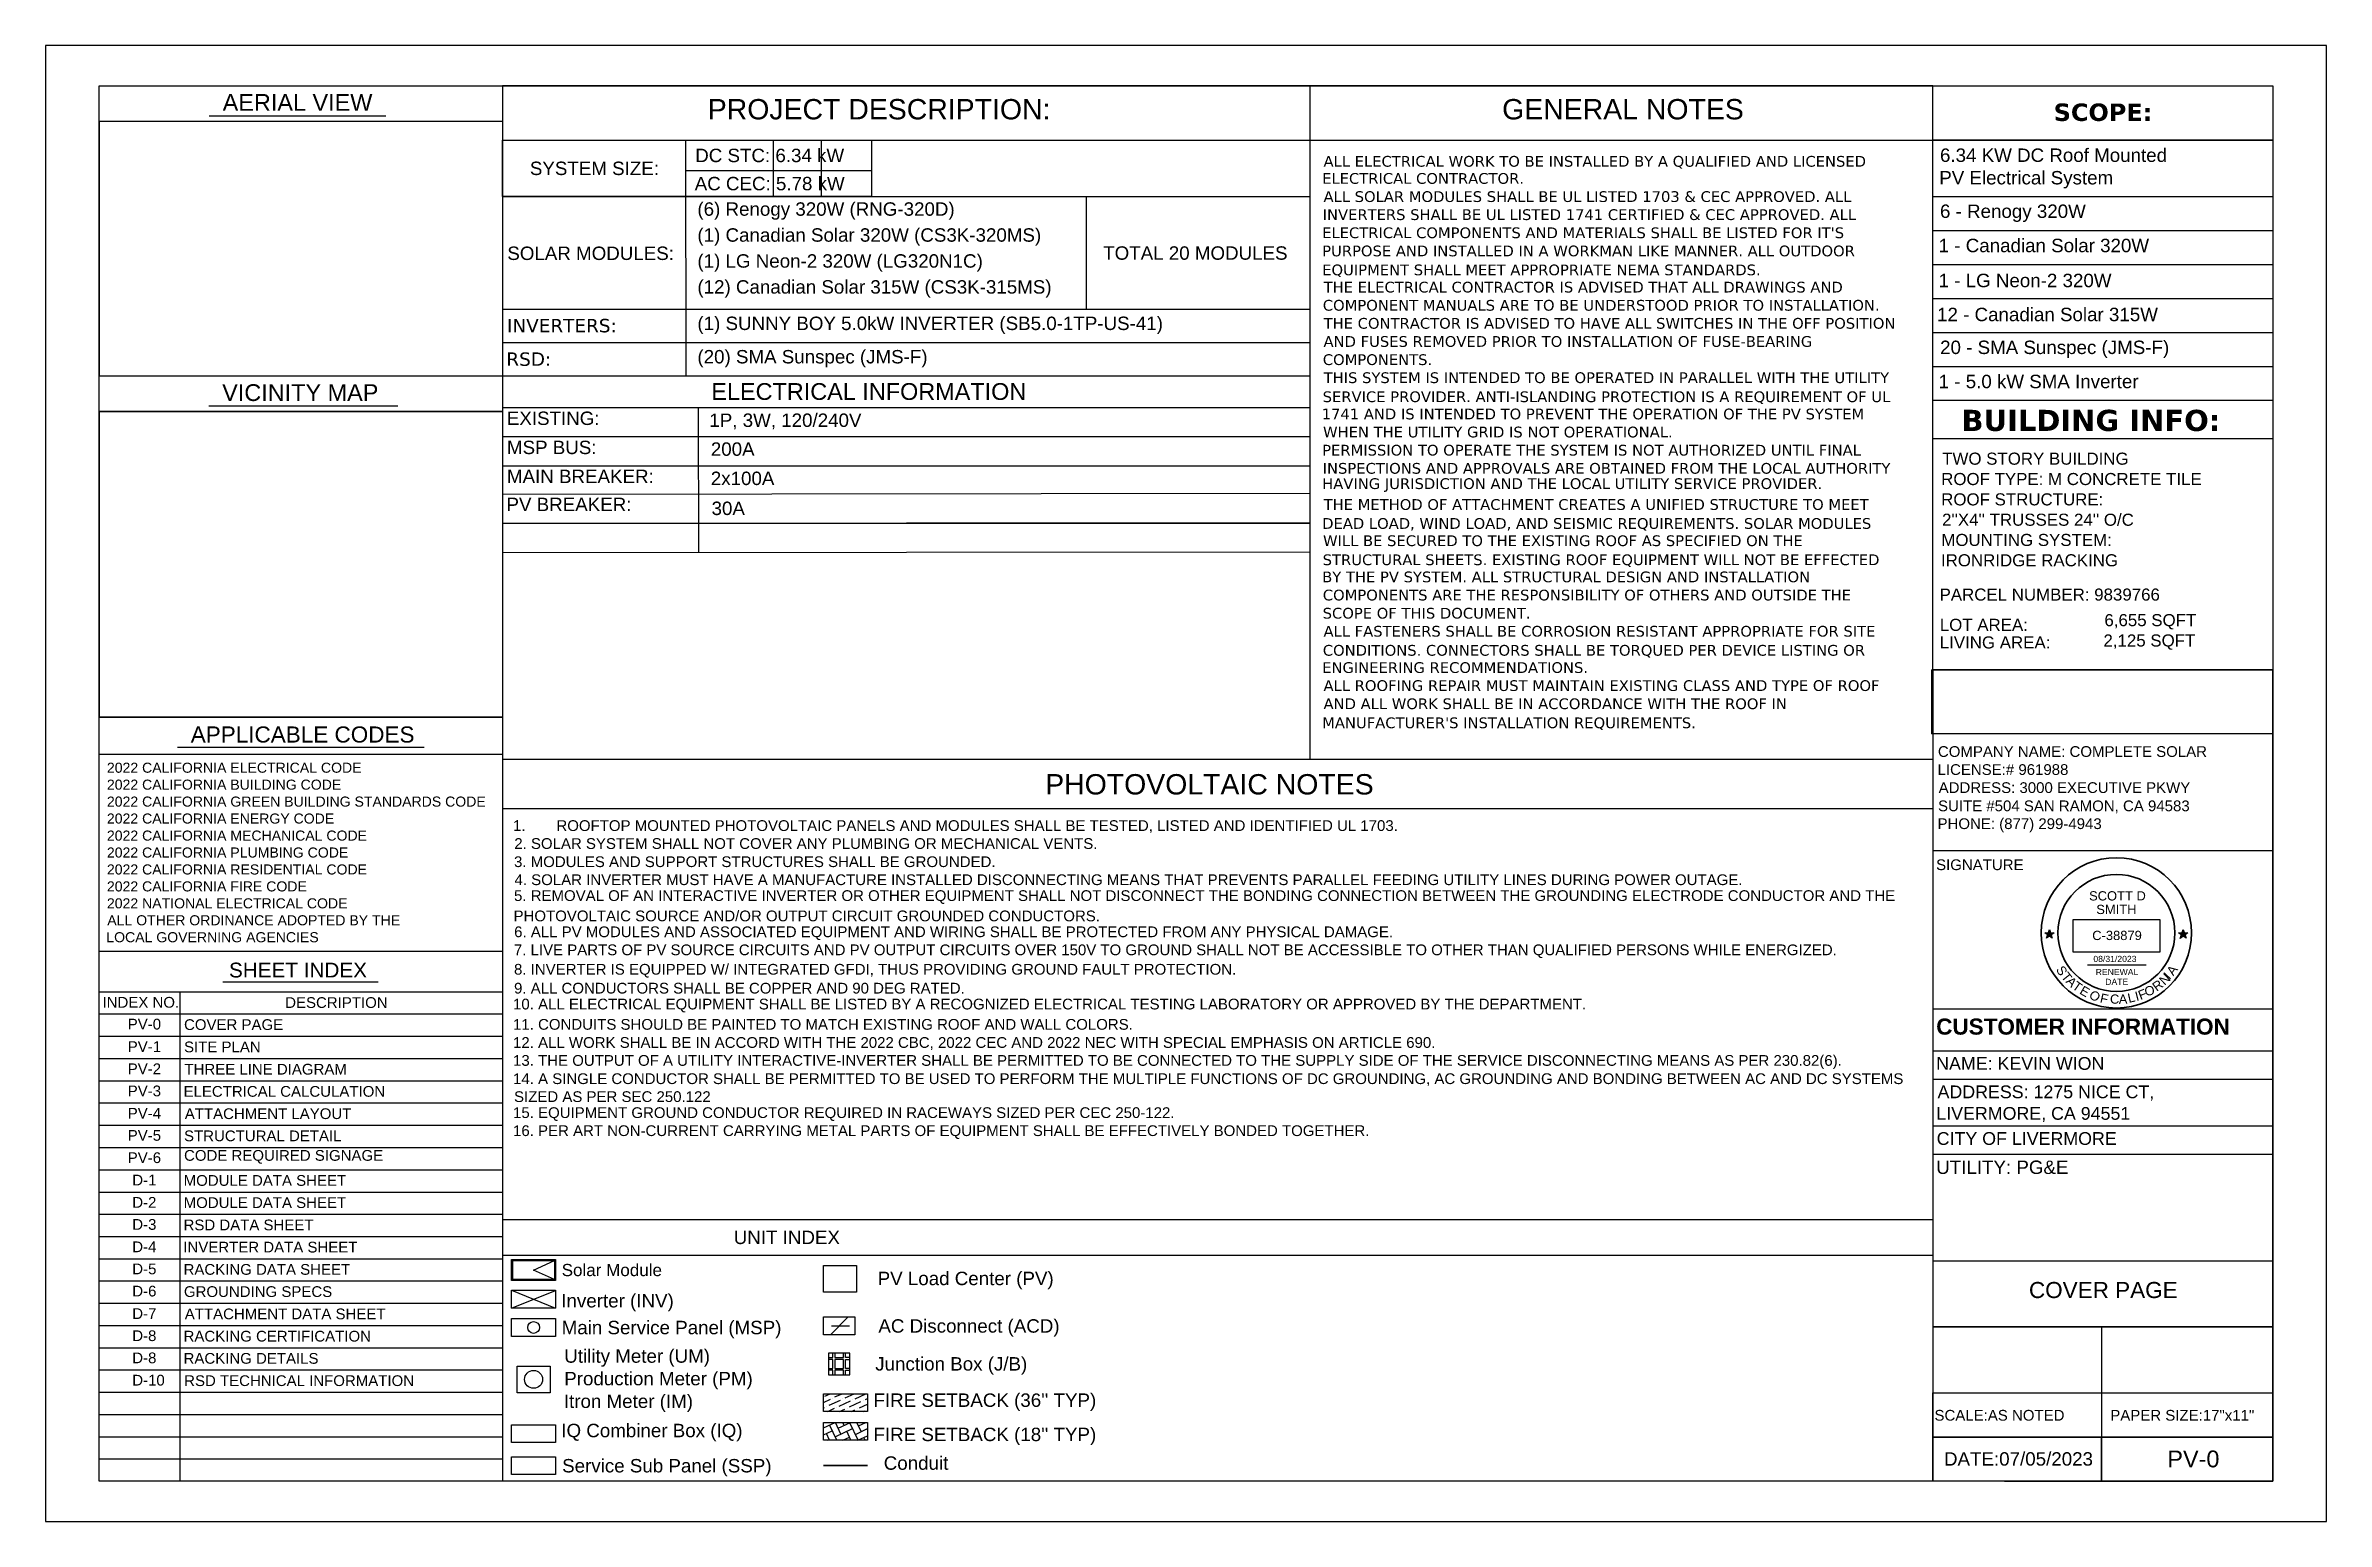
# Model space of a CAD drawing. Header units: millimetres. Extents: x -419 to 20046, y -14642 to 2638.
# Drawn here: x 383 to 2082, y -9577 to -8477 of the extents above; entities that cross this region are included whole.
import ezdxf

# ---------------------------------------------------------------- set-up
doc = ezdxf.new("R2010")
doc.units = ezdxf.units.MM
for name, color, linetype in [('PDF5_Text', 7, 'Continuous'), ('PDF_0', 7, 'Continuous'), ('PDF_PDF_Geometry', 7, 'Continuous'), ('PDF_Text', 7, 'Continuous')]:
    doc.layers.add(name, color=color, linetype=linetype)
doc.styles.add('PDF Arial', font='arial.ttf')
doc.styles.add('PDF Arial Bold', font='arialbd.ttf')
doc.styles.add('PDF Verdana', font='verdana.ttf')
doc.styles.add('PDF Verdana Bold', font='verdanab.ttf')
doc.styles.get("Standard").update_dxf_attribs({"font": 'arial.ttf'})
picture_1 = doc.add_image_def('image33.png', size_in_pixel=(45, 240))
picture_2 = doc.add_image_def('image34.png', size_in_pixel=(697, 1103))
picture_3 = doc.add_image_def('image35.png', size_in_pixel=(836, 1103))
picture_4 = doc.add_image_def('image15.png', size_in_pixel=(858, 321))

msp = doc.modelspace()

# ---------------------------------------------------------------- texts
at = {"attachment_point": 1}
for s, width, heights, insert, char_height, line_spacing_factor in [('SCOTT D\\P  SMITH', 46.3475, [0], (1905.516, -9107.378), 6.8956, 0.88), ('RENEWAL\\P    DATE', 31.39541, [17.047], (1910.432, -9165.278), 4.597, 0.96)]:
    msp.add_mtext_dynamic_manual_height_columns(s, width=width, gutter_width=4.597, heights=heights, dxfattribs=dict(at, insert=insert, char_height=char_height, line_spacing_factor=line_spacing_factor))
for s, width, insert, char_height in [('C-38879', 41.58956, (1907.857, -9136.87), 6.8956), ('08/31/2023', 38.13279, (1908.714, -9155.542), 4.597)]:
    msp.add_mtext_dynamic_manual_height_columns(s, width=width, gutter_width=4.597, heights=[0], dxfattribs=dict(at, insert=insert, char_height=char_height))
at = {"layer": 'PDF5_Text', "attachment_point": 7, "style": 'PDF Arial'}
for s, insert, char_height in [('1 - LG Neon-2 320W', (1793.343, -8657.321), 9.99966), ('12 - Canadian Solar 315W', (1792.199, -8682.66), 9.99966), ('PARCEL NUMBER: 9839766', (1794.07, -8890.904), 8.99967), ('LOT AREA:', (1794.245, -8913.477), 8.9997), ('LIVING AREA:', (1794.225, -8926.576), 8.99967)]:
    msp.add_mtext(s, dxfattribs=dict(at, insert=insert, char_height=char_height))
at = {"layer": 'PDF_Text', "attachment_point": 7}
for s, insert, char_height, style in [('AERIAL VIEW', (514.468, -8525.721), 12.49962, 'PDF Arial'), ('PROJECT DESCRIPTION:', (876.018, -8532.337), 15.16451, 'PDF Arial'), ('GENERAL NOTES', (1468.067, -8532.337), 15.16451, 'PDF Arial'), ('SCOPE:', (1879.114, -8533.53), 12.9996, 'PDF Verdana Bold'), ('SYSTEM SIZE:', (743.422, -8573.753), 9.99966, 'PDF Arial'), ('DC STC: 6.34 kW', (866.664, -8564.127), 9.99966, 'PDF Arial'), ('ALL ELECTRICAL WORK TO BE INSTALLED BY A QUALIFIED AND LICENSED', (1334.927, -8568.786), 7.99974, 'PDF Verdana'), ('6.34 KW DC Roof Mounted', (1794.38, -8563.952), 9.99966, 'PDF Arial'), ('AC CEC: 5.78 kW', (866.279, -8585.106), 9.99966, 'PDF Arial'), ('ELECTRICAL CONTRACTOR.', (1333.928, -8580.286), 7.99974, 'PDF Verdana'), ('PV Electrical System', (1793.835, -8583.607), 9.99966, 'PDF Arial'), ('(6) Renogy 320W (RNG-320D)', (868.298, -8606.947), 9.99966, 'PDF Arial'), ('ALL SOLAR MODULES SHALL BE UL LISTED 1703 & CEC APPROVED. ALL', (1334.927, -8593.818), 7.99974, 'PDF Verdana'), ('INVERTERS SHALL BE UL LISTED 1741 CERTIFIED & CEC APPROVED. ALL', (1334.291, -8607.259), 7.99974, 'PDF Verdana'), ('6 - Renogy 320W', (1794.38, -8608.582), 9.99966, 'PDF Arial'), ('(1) Canadian Solar 320W (CS3K-320MS)', (868.298, -8626.292), 9.99966, 'PDF Arial'), ("ELECTRICAL COMPONENTS AND MATERIALS SHALL BE LISTED FOR IT'S", (1333.928, -8620.791), 7.99974, 'PDF Verdana'), ('SOLAR MODULES:', (726.621, -8637.054), 9.99966, 'PDF Arial'), ('(1) LG Neon-2 320W (LG320N1C)', (868.298, -8645.636), 9.99966, 'PDF Arial'), ('TOTAL 20 MODULES', (1170.726, -8636.873), 9.99966, 'PDF Arial'), ('PURPOSE AND INSTALLED IN A WORKMAN LIKE MANNER. ALL OUTDOOR', (1333.928, -8634.323), 7.99974, 'PDF Verdana'), ('1 - Canadian Solar 320W', (1793.381, -8631.249), 9.99966, 'PDF Arial'), ('(12) Canadian Solar 315W (CS3K-315MS)', (868.298, -8664.981), 9.99966, 'PDF Arial'), ('EQUIPMENT SHALL MEET APPROPRIATE NEMA STANDARDS.', (1333.928, -8649.706), 7.99974, 'PDF Verdana'), ('THE ELECTRICAL CONTRACTOR IS ADVISED THAT ALL DRAWINGS AND', (1335.017, -8661.296), 7.99974, 'PDF Verdana'), ('COMPONENT MANUALS ARE TO BE UNDERSTOOD PRIOR TO INSTALLATION.', (1334.382, -8674.828), 7.99974, 'PDF Verdana'), ('INVERTERS:', (726.348, -8691.009), 9.9997, 'PDF Verdana'), ('(1) SUNNY BOY 5.0kW INVERTER (SB5.0-1TP-US-41)', (868.298, -8692.135), 9.99966, 'PDF Arial'), ('THE CONTRACTOR IS ADVISED TO HAVE ALL SWITCHES IN THE OFF POSITION', (1335.017, -8688.27), 7.99974, 'PDF Verdana'), ('AND FUSES REMOVED PRIOR TO INSTALLATION OF FUSE-BEARING', (1334.927, -8701.802), 7.99974, 'PDF Verdana'), ('20 - SMA Sunspec (JMS-F)', (1794.471, -8710.027), 9.99966, 'PDF Arial'), ('RSD:', (725.894, -8715.984), 9.9997, 'PDF Verdana'), ('(20) SMA Sunspec (JMS-F)', (868.298, -8717.02), 9.99966, 'PDF Arial'), ('COMPONENTS.', (1334.382, -8715.334), 7.99974, 'PDF Verdana'), ('VICINITY MAP', (514.104, -8742.175), 12.49962, 'PDF Arial'), ('ELECTRICAL INFORMATION', (878.652, -8741.357), 12.49962, 'PDF Arial'), ('THIS SYSTEM IS INTENDED TO BE OPERATED IN PARALLEL WITH THE UTILITY', (1335.017, -8728.775), 7.99974, 'PDF Verdana'), ('SERVICE PROVIDER. ANTI-ISLANDING PROTECTION IS A REQUIREMENT OF UL', (1334.291, -8744.248), 7.99974, 'PDF Verdana'), ('1 - 5.0 kW SMA Inverter', (1793.381, -8732.596), 9.99966, 'PDF Arial'), ('EXISTING:', (726.258, -8760.023), 9.9997, 'PDF Arial'), ('1P, 3W, 120/240V', (877.199, -8763.193), 9.99966, 'PDF Arial'), ('1741 AND IS INTENDED TO PREVENT THE OPERATION OF THE PV SYSTEM', (1333.564, -8755.839), 7.99974, 'PDF Verdana'), ('BUILDING INFO:', (1810.364, -8764.631), 15.74948, 'PDF Verdana Bold'), ('WHEN THE UTILITY GRID IS NOT OPERATIONAL.', (1334.563, -8769.28), 7.99974, 'PDF Verdana'), ('MSP BUS:', (726.348, -8781.729), 9.9997, 'PDF Arial'), ('200A', (878.289, -8783), 9.9997, 'PDF Arial'), ('PERMISSION TO OPERATE THE SYSTEM IS NOT AUTHORIZED UNTIL FINAL', (1333.928, -8782.812), 7.99974, 'PDF Verdana'), ('INSPECTIONS AND APPROVALS ARE OBTAINED FROM THE LOCAL AUTHORITY', (1334.291, -8796.344), 7.99974, 'PDF Verdana'), ('TWO STORY BUILDING', (1796.015, -8789.613), 8.99967, 'PDF Arial'), ('MAIN BREAKER:', (726.348, -8803.173), 9.99966, 'PDF Arial'), ('2x100A', (878.289, -8804.797), 9.9997, 'PDF Arial'), ('HAVING JURISDICTION AND THE LOCAL UTILITY SERVICE PROVIDER.', (1333.928, -8809.786), 7.99974, 'PDF Verdana'), ('ROOF TYPE: M CONCRETE TILE', (1795.288, -8804.78), 8.99967, 'PDF Arial'), ('PV BREAKER:', (725.985, -8824.062), 9.99966, 'PDF Arial'), ('30A', (878.833, -8827.145), 9.9997, 'PDF Arial'), ('THE METHOD OF ATTACHMENT CREATES A UNIFIED STRUCTURE TO MEET', (1335.017, -8823.318), 7.99974, 'PDF Verdana'), ('ROOF STRUCTURE:', (1795.288, -8819.947), 8.99967, 'PDF Arial'), ('DEAD LOAD, WIND LOAD, AND SEISMIC REQUIREMENTS. SOLAR MODULES', (1333.928, -8838.7), 7.99974, 'PDF Verdana'), ("2''X4'' TRUSSES 24'' O/C", (1795.924, -8835.114), 8.99967, 'PDF Arial'), ('WILL BE SECURED TO THE EXISTING ROOF AS SPECIFIED ON THE', (1334.563, -8850.291), 7.99974, 'PDF Verdana'), ('STRUCTURAL SHEETS. EXISTING ROOF EQUIPMENT WILL NOT BE EFFECTED', (1334.291, -8865.764), 7.99974, 'PDF Verdana'), ('IRONRIDGE RACKING', (1795.106, -8865.356), 8.99967, 'PDF Arial'), ('MOUNTING SYSTEM:', (1795.379, -8850.189), 8.99967, 'PDF Arial'), ('BY THE PV SYSTEM. ALL STRUCTURAL DESIGN AND INSTALLATION', (1333.928, -8877.264), 7.99974, 'PDF Verdana'), ('COMPONENTS ARE THE RESPONSIBILITY OF OTHERS AND OUTSIDE THE', (1334.382, -8890.796), 7.99974, 'PDF Verdana'), ('SCOPE OF THIS DOCUMENT.', (1334.291, -8904.328), 7.99974, 'PDF Verdana'), ('6,655 SQFT', (1916.928, -8912.302), 8.9997, 'PDF Arial'), ('CONDITIONS. CONNECTORS SHALL BE TORQUED PER DEVICE LISTING OR', (1334.382, -8933.243), 7.99974, 'PDF Verdana'), ('ALL FASTENERS SHALL BE CORROSION RESISTANT APPROPRIATE FOR SITE', (1334.927, -8917.769), 7.99974, 'PDF Verdana'), ('2,125 SQFT', (1916.212, -8927.469), 8.9997, 'PDF Arial'), ('ENGINEERING RECOMMENDATIONS.', (1333.928, -8944.833), 7.99974, 'PDF Verdana'), ('ALL ROOFING REPAIR MUST MAINTAIN EXISTING CLASS AND TYPE OF ROOF', (1334.927, -8958.275), 7.99974, 'PDF Verdana'), ('AND ALL WORK SHALL BE IN ACCORDANCE WITH THE ROOF IN', (1334.927, -8971.807), 7.99974, 'PDF Verdana'), ('APPLICABLE CODES', (490.673, -8996.732), 11.99963, 'PDF Arial'), ("MANUFACTURER'S INSTALLATION REQUIREMENTS.", (1333.928, -8987.28), 7.99974, 'PDF Verdana'), ('COMPANY NAME: COMPLETE SOLAR', (1792.836, -9007.38), 7.99975, 'PDF Arial'), ('2022 CALIFORNIA ELECTRICAL CODE', (428.19, -9019.178), 7.49976, 'PDF Arial'), ('2022 CALIFORNIA BUILDING CODE', (428.19, -9031.802), 7.49976, 'PDF Arial'), ('PHOTOVOLTAIC NOTES', (1127.496, -9035.475), 15.16451, 'PDF Arial'), ('ADDRESS: 3000 EXECUTIVE PKWY', (1793.381, -9034.268), 7.99975, 'PDF Arial'), ('LICENSE:# 961988', (1792.563, -9020.821), 7.99975, 'PDF Arial'), ('2022 CALIFORNIA GREEN BUILDING STANDARDS CODE', (428.19, -9044.426), 7.49976, 'PDF Arial'), ('SUITE #504 SAN RAMON, CA 94583', (1792.927, -9049.241), 7.99975, 'PDF Arial'), ('2022 CALIFORNIA ENERGY CODE', (428.19, -9057.05), 7.49976, 'PDF Arial'), ('1.', (730.889, -9062.371), 7.9998, 'PDF Arial'), ('ROOFTOP MOUNTED PHOTOVOLTAIC PANELS AND MODULES SHALL BE TESTED, LISTED AND IDENTIFIED UL 1703.', (763.221, -9063.953), 7.99975, 'PDF Arial'), ('PHONE: (877) 299-4943', (1792.563, -9063.451), 7.99975, 'PDF Arial'), ('2022 CALIFORNIA MECHANICAL CODE', (428.19, -9069.764), 7.49976, 'PDF Arial'), ('2022 CALIFORNIA PLUMBING CODE', (428.19, -9082.388), 7.49976, 'PDF Arial'), ('2. SOLAR SYSTEM SHALL NOT COVER ANY PLUMBING OR MECHANICAL VENTS.', (731.798, -9075.948), 7.99975, 'PDF Arial'), ('2022 CALIFORNIA RESIDENTIAL CODE', (428.19, -9095.012), 7.49976, 'PDF Arial'), ('3. MODULES AND SUPPORT STRUCTURES SHALL BE GROUNDED.', (731.616, -9089.486), 7.99975, 'PDF Arial'), ('SIGNATURE', (1791.474, -9091.751), 7.9998, 'PDF Arial'), ('2022 CALIFORNIA FIRE CODE', (428.19, -9107.636), 7.49976, 'PDF Arial'), ('5. REMOVAL OF AN INTERACTIVE INVERTER OR OTHER EQUIPMENT SHALL NOT DISCONNECT THE BONDING CONNECTION BETWEEN THE GROUNDING ELECTRODE CONDUCTOR AND THE', (731.616, -9116.849), 7.999751, 'PDF Arial'), ('4. SOLAR INVERTER MUST HAVE A MANUFACTURE INSTALLED DISCONNECTING MEANS THAT PREVENTS PARALLEL FEEDING UTILITY LINES DURING POWER OUTAGE.', (731.979, -9102.922), 7.999751, 'PDF Arial'), ('ALL OTHER ORDINANCE ADOPTED BY THE', (428.462, -9132.883), 7.49976, 'PDF Arial'), ('2022 NATIONAL ELECTRICAL CODE', (428.19, -9120.26), 7.49976, 'PDF Arial'), ('PHOTOVOLTAIC SOURCE AND/OR OUTPUT CIRCUIT GROUNDED CONDUCTORS.', (731.253, -9129.895), 7.99975, 'PDF Arial'), ('LOCAL GOVERNING AGENCIES', (427.736, -9145.507), 7.49976, 'PDF Arial'), ('6. ALL PV MODULES AND ASSOCIATED EQUIPMENT AND WIRING SHALL BE PROTECTED FROM ANY PHYSICAL DAMAGE.', (731.707, -9143.822), 7.99975, 'PDF Arial'), ('SHEET INDEX', (519.19, -9171.814), 11.04255, 'PDF Arial'), ('7. LIVE PARTS OF PV SOURCE CIRCUITS AND PV OUTPUT CIRCUITS OVER 150V TO GROUND SHALL NOT BE ACCESSIBLE TO OTHER THAN QUALIFIED PERSONS WHILE ENERGIZED.', (731.525, -9157.263), 7.999751, 'PDF Arial'), ('8. INVERTER IS EQUIPPED W/ INTEGRATED GFDI, THUS PROVIDING GROUND FAULT PROTECTION.', (731.616, -9171.755), 7.99975, 'PDF Arial'), ('9. ALL CONDUCTORS SHALL BE COPPER AND 90 DEG RATED.', (731.616, -9183.751), 7.99975, 'PDF Arial'), ('INDEX NO.', (424.92, -9194.286), 7.9998, 'PDF Arial'), ('DESCRIPTION', (561.058, -9194.467), 7.99975, 'PDF Arial'), ('10. ALL ELECTRICAL EQUIPMENT SHALL BE LISTED BY A RECOGNIZED ELECTRICAL TESTING LABORATORY OR APPROVED BY THE DEPARTMENT.', (730.889, -9197.677), 7.999751, 'PDF Arial'), ('PV-0', (443.72, -9210.542), 7.9998, 'PDF Arial'), ('COVER PAGE', (485.678, -9210.905), 7.9998, 'PDF Arial'), ('11. CONDUITS SHOULD BE PAINTED TO MATCH EXISTING ROOF AND WALL COLORS.', (730.889, -9210.724), 7.99975, 'PDF Arial'), ('CUSTOMER INFORMATION', (1791.564, -9214.433), 11.99963, 'PDF Arial Bold'), ('PV-1', (443.72, -9227.207), 7.9998, 'PDF Arial'), ('SITE PLAN', (485.678, -9227.525), 7.9998, 'PDF Arial'), ('12. ALL WORK SHALL BE IN ACCORD WITH THE 2022 CBC, 2022 CEC AND 2022 NEC WITH SPECIAL EMPHASIS ON ARTICLE 690.', (730.889, -9225.611), 7.999751, 'PDF Arial'), ('13. THE OUTPUT OF A UTILITY INTERACTIVE-INVERTER SHALL BE PERMITTED TO BE CONNECTED TO THE SUPPLY SIDE OF THE SERVICE DISCONNECTING MEANS AS PER 230.82(6).', (730.889, -9239.913), 7.999751, 'PDF Arial'), ('PV-2', (443.72, -9243.736), 7.9998, 'PDF Arial'), ('THREE LINE DIAGRAM', (485.95, -9244.145), 7.99975, 'PDF Arial'), ('14. A SINGLE CONDUCTOR SHALL BE PERMITTED TO BE USED TO PERFORM THE MULTIPLE FUNCTIONS OF DC GROUNDING, AC GROUNDING AND BONDING BETWEEN AC AND DC SYSTEMS', (730.889, -9252.584), 7.999751, 'PDF Arial'), ('NAME: KEVIN WION', (1791.564, -9240.629), 9.49966, 'PDF Arial'), ('PV-3', (443.72, -9260.316), 7.9998, 'PDF Arial'), ('ELECTRICAL CALCULATION', (485.315, -9260.674), 7.99975, 'PDF Arial'), ('SIZED AS PER SEC 250.122', (731.616, -9264.58), 7.99975, 'PDF Arial'), ('ADDRESS: 1275 NICE CT,', (1792.563, -9263.416), 9.49966, 'PDF Arial'), ('PV-4', (443.72, -9276.885), 7.9998, 'PDF Arial'), ('ATTACHMENT LAYOUT', (486.223, -9277.294), 7.99975, 'PDF Arial'), ('15. EQUIPMENT GROUND CONDUCTOR REQUIRED IN RACEWAYS SIZED PER CEC 250-122.', (730.889, -9278.597), 7.99975, 'PDF Arial'), ('LIVERMORE, CA 94551', (1791.655, -9279.491), 9.49966, 'PDF Arial'), ('PV-5', (443.72, -9293.46), 7.9998, 'PDF Arial'), ('STRUCTURAL DETAIL', (485.678, -9293.823), 7.99975, 'PDF Arial'), ('16. PER ART NON-CURRENT CARRYING METAL PARTS OF EQUIPMENT SHALL BE EFFECTIVELY BONDED TOGETHER.', (730.889, -9292.038), 7.99975, 'PDF Arial'), ('CITY OF LIVERMORE', (1791.928, -9296.573), 9.49966, 'PDF Arial'), ('PV-6', (443.72, -9310.08), 7.9998, 'PDF Arial'), ('CODE REQUIRED SIGNAGE', (485.678, -9310.475), 7.99975, 'PDF Arial'), ('UTILITY: PG&E', (1791.564, -9318.258), 9.99966, 'PDF Arial'), ('D-1', (447.08, -9326.654), 7.9998, 'PDF Arial'), ('MODULE DATA SHEET', (485.406, -9327.063), 7.99975, 'PDF Arial'), ('D-2', (447.08, -9343.274), 7.9998, 'PDF Arial'), ('MODULE DATA SHEET', (485.406, -9343.592), 7.99975, 'PDF Arial'), ('D-3', (447.08, -9359.854), 7.9998, 'PDF Arial'), ('RSD DATA SHEET', (485.315, -9360.212), 7.99975, 'PDF Arial'), ('UNIT INDEX', (895.363, -9370.509), 9.9997, 'PDF Arial'), ('D-4', (447.08, -9376.423), 7.9998, 'PDF Arial'), ('INVERTER DATA SHEET', (485.133, -9376.741), 7.99975, 'PDF Arial'), ('D-5', (447.08, -9392.998), 7.9998, 'PDF Arial'), ('RACKING DATA SHEET', (485.315, -9393.361), 7.99975, 'PDF Arial'), ('Solar Module', (767.126, -9394.378), 9.08334, 'PDF Arial'), ('PV Load Center (PV)', (1002.62, -9403.975), 9.99966, 'PDF Arial'), ('COVER PAGE', (1860.678, -9410.775), 11.9996, 'PDF Arial'), ('D-6', (447.08, -9409.527), 7.9998, 'PDF Arial'), ('GROUNDING SPECS', (485.587, -9409.89), 7.99975, 'PDF Arial'), ('Inverter (INV)', (766.854, -9420.595), 9.99966, 'PDF Arial'), ('D-7', (447.08, -9426.192), 7.9998, 'PDF Arial'), ('ATTACHMENT DATA SHEET', (486.223, -9426.51), 7.99975, 'PDF Arial'), ('Main Service Panel (MSP)', (767.126, -9440.575), 9.99966, 'PDF Arial'), ('AC Disconnect (ACD)', (1003.165, -9439.394), 9.99966, 'PDF Arial'), ('D-8', (447.08, -9442.766), 7.9998, 'PDF Arial'), ('D-8', (447.08, -9459.295), 7.9998, 'PDF Arial'), ('RACKING CERTIFICATION', (485.315, -9443.13), 7.99975, 'PDF Arial'), ('Utility Meter (UM)', (769.033, -9461.826), 9.99966, 'PDF Arial'), ('D-10', (447.08, -9475.915), 7.9998, 'PDF Arial'), ('RACKING DETAILS', (485.315, -9459.659), 7.99975, 'PDF Arial'), ('RSD TECHNICAL INFORMATION', (485.769, -9476.279), 7.99975, 'PDF Arial'), ('Production Meter (PM)', (769.033, -9478.628), 9.99966, 'PDF Arial'), ('Junction Box (J/B)', (1000.803, -9467.639), 9.99966, 'PDF Arial'), ('Itron Meter (IM)', (768.761, -9495.52), 9.99966, 'PDF Arial'), ("FIRE SETBACK (36'' TYP)", (999.532, -9494.703), 9.99966, 'PDF Arial'), ('SCALE:AS NOTED           PAPER SIZE:17"x11"', (1790.293, -9502.071), 7.99975, 'PDF Arial'), ('IQ Combiner Box (IQ)', (766.854, -9517.317), 9.99966, 'PDF Arial'), ("FIRE SETBACK (18'' TYP)", (999.532, -9520.223), 9.99966, 'PDF Arial'), ('Service Sub Panel (SSP)', (767.489, -9543.564), 9.99966, 'PDF Arial'), ('Conduit', (1007.161, -9538.705), 9.9997, 'PDF Arial'), ('DATE:07/05/2023', (1797.377, -9535.624), 9.99966, 'PDF Arial'), ('PV-0', (1963.848, -9536.932), 12.4996, 'PDF Arial')]:
    msp.add_mtext(s, dxfattribs=dict(at, insert=insert, char_height=char_height, style=style))

# ---------------------------------------------------------------- blocks, each defined once
blk = doc.blocks.new('star')
h = blk.add_hatch(color=256)
h.dxf.hatch_style = 1
h.paths.add_polyline_path([(116.5, 62.57), (116.86, 62.57), (116.68, 63.12)])
h.paths.add_polyline_path([(116.68, 62.02), (116.97, 62.23), (116.86, 62.57), (116.5, 62.57), (116.39, 62.23)])
h.paths.add_polyline_path([(116.5, 62.57), (115.92, 62.57), (116.39, 62.23)])
h.paths.add_polyline_path([(116.39, 62.23), (116.21, 61.67), (116.68, 62.02)])
h.paths.add_polyline_path([(116.68, 62.02), (117.15, 61.67), (116.97, 62.23)])
h.paths.add_polyline_path([(116.97, 62.23), (117.44, 62.57), (116.86, 62.57)])
for p, q in [((116.21, 61.67), (116.68, 63.12)), ((116.68, 63.12), (117.15, 61.67)), ((115.92, 62.57), (117.44, 62.57)), ((117.15, 61.67), (115.92, 62.57)), ((117.44, 62.57), (116.21, 61.67))]:
    blk.add_line(p, q)
blk = doc.blocks.new('a')
at = {"color": 1, "char_height": 15, "attachment_point": 1}
for s, insert, rotation in [('{\\C256;S}', (169, 149), 301.8504), ('{\\C256;T}', (176.1, 138.5), 308.5602), ('{\\C256;A}', (182.8, 131.2), 313.9392), ('{\\C256;T}', (190.6, 123.2), 324.7462), ('{\\C256;E}', (201.4, 115.5), 330.0103), ('{\\C256;O}', (299, 112.2), 12.6875), ('{\\C256;R}', (311.3, 116.8), 36.4598), ('{\\C256;N}', (322.6, 125.5), 43.0781), ('{\\C256;I}', (344.8, 127.8), 227.4846), ('{\\C256;A}', (335, 138.5), 54.6588), ('{\\C256;O}', (218.6, 109.1), 319.6464), ('{\\C256;A}', (258.4, 100.3), 1.6689), ('{\\C256;L}', (271.7, 101.5), 12.6875), ('{\\C256;I}', (283.7, 104.3), 13.6115), ('{\\C256;F}', (288.3, 105.4), 21.5682)]:
    blk.add_mtext_dynamic_manual_height_columns(s, width=30.733, gutter_width=125, heights=[0], dxfattribs=dict(at, insert=insert, rotation=rotation))
at = {"color": 1, "insert": (244.5, 100.5), "char_height": 15, "attachment_point": 1}
blk.add_mtext_dynamic_manual_height_columns('{\\C256;C}', width=30.733, gutter_width=125, heights=[0], dxfattribs=at)
blk = doc.blocks.new('1')
at = {"color": 1, "xscale": 0.1018808021228187, "yscale": 0.1018808021228187, "zscale": 0.1018808021228187}
blk.add_blockref('a', (510.97, 81.39), dxfattribs=at)
at = {"color": 1, "insert": (534.46, 91.84), "char_height": 1.528, "attachment_point": 1, "rotation": 347.3366}
blk.add_mtext_dynamic_manual_height_columns('{\\C256;F}', width=1.5282, gutter_width=12.74, heights=[0], dxfattribs=at)

# ---------------------------------------------------------------- linework, layer by layer
at = {"lineweight": 30}
msp.add_line((1904.248, -9162.189), (1948.031, -9162.189), dxfattribs=at)
at = {"lineweight": 35}
for radius in [56, 43.581]:
    msp.add_circle((1925.853, -9138.413), radius, dxfattribs=at)
at = {"layer": 'PDF_0', "lineweight": 25}
for points in [[(382.508, -8477.133), (382.508, -9577.042), (2082.367, -9577.042), (2082.367, -8477.133)], [(422.468, -8507.103), (723.079, -8507.103), (723.079, -8977.546), (422.468, -8977.546)], [(997.988, -8589.658), (723.079, -8589.658), (723.079, -8547.609), (997.988, -8547.609)], [(2042.407, -8547.609), (1788.931, -8547.609)], [(2042.407, -8547.609), (2042.407, -8741.598), (1788.931, -8741.598), (1788.931, -8547.609)], [(1788.931, -8989.988), (1788.931, -8942.399), (2042.407, -8942.399), (2042.407, -8989.988)], [(962.296, -9386.322), (986.817, -9386.322), (986.817, -9406.302), (962.296, -9406.302)], [(729.8, -9404.758), (762.585, -9404.758), (762.585, -9418.109), (729.8, -9418.109)], [(729.8, -9425.828), (762.585, -9425.828), (762.585, -9439.179), (729.8, -9439.179)], [(962.296, -9424.648), (985.637, -9424.648), (985.637, -9437.998), (962.296, -9437.998)], [(733.886, -9461.248), (758.498, -9461.248), (758.498, -9481.137), (733.886, -9481.137)], [(966.02, -9467.696), (982.004, -9467.696), (982.004, -9451.712), (966.02, -9451.712)], [(970.652, -9462.973), (977.281, -9462.973), (977.281, -9456.344), (970.652, -9456.344)], [(962.296, -9481.864), (995.082, -9481.864), (995.082, -9495.123), (962.296, -9495.123)], [(729.8, -9505.023), (762.585, -9505.023), (762.585, -9518.282), (729.8, -9518.282)], [(962.296, -9503.297), (995.082, -9503.297), (995.082, -9516.557), (962.296, -9516.557)], [(729.8, -9528.817), (762.585, -9528.817), (762.585, -9542.077), (729.8, -9542.077)]]:
    msp.add_lwpolyline(points, close=True, dxfattribs=at)
for points in [[(1324.846, -8507.103), (1324.846, -9008.969)], [(1788.931, -8942.399), (1788.931, -8507.103)], [(859.398, -8547.609), (859.58, -8723.343)], [(859.489, -8547.609), (859.489, -8589.658)], [(924.697, -8547.609), (924.697, -8589.658)], [(960.571, -8547.609), (960.571, -8589.658)], [(1788.931, -8547.609), (2042.407, -8547.609)], [(859.489, -8570.313), (997.988, -8570.313)], [(723.079, -8589.658), (1324.846, -8589.658)], [(1157.92, -8589.658), (1157.92, -8673.484)], [(1788.931, -8589.567), (2042.407, -8589.567)], [(1788.931, -8614.906), (2042.407, -8614.906)], [(1788.931, -8640.244), (2042.407, -8640.244)], [(1788.931, -8665.583), (2042.407, -8665.583)], [(723.17, -8673.484), (1324.846, -8673.484)], [(723.17, -8698.368), (1324.846, -8698.368)], [(1788.931, -8690.921), (2042.407, -8690.921)], [(1788.931, -8716.26), (2042.407, -8716.26)], [(723.17, -8723.343), (1324.846, -8723.343)], [(723.351, -8746.866), (1325.027, -8746.866)], [(868.934, -8746.866), (869.025, -8854.759)], [(723.351, -8768.571), (1325.027, -8768.571)], [(1788.931, -8769.934), (2042.407, -8769.934)], [(723.351, -8790.368), (1325.027, -8790.368)], [(723.17, -8811.347), (1324.936, -8810.802)], [(723.261, -8833.144), (1324.936, -8832.508)], [(723.351, -8833.053), (1325.027, -8833.053)], [(723.261, -8854.94), (1324.936, -8854.304)], [(1789.022, -9076.902), (2042.497, -9076.902)], [(422.468, -9152.009), (723.079, -9152.009)], [(729.8, -9404.758), (762.585, -9418.109)], [(729.8, -9418.109), (762.585, -9405.031)], [(980.732, -9424.648), (967.382, -9437.998)], [(968.29, -9431.278), (981.55, -9431.278)], [(974.738, -9430.733), (974.103, -9431.278)], [(966.02, -9454.981), (969.289, -9454.981), (969.289, -9451.712)], [(966.02, -9462.973), (969.289, -9462.973), (969.289, -9456.344), (966.02, -9456.344)], [(969.289, -9467.696), (969.289, -9464.427), (966.02, -9464.427)], [(970.652, -9451.712), (970.652, -9454.981), (977.281, -9454.981), (977.281, -9451.712)], [(977.281, -9467.696), (977.281, -9464.427), (970.652, -9464.427), (970.652, -9467.696)], [(982.004, -9454.981), (978.644, -9454.981), (978.644, -9451.712)], [(982.004, -9462.973), (978.644, -9462.973), (978.644, -9456.344), (982.004, -9456.344)], [(978.644, -9467.696), (978.644, -9464.427), (982.004, -9464.427)]]:
    msp.add_lwpolyline(points, dxfattribs=at)
at = {"layer": 'PDF_0', "lineweight": 0}
for points in [[(422.468, -8723.343), (723.079, -8723.343), (723.079, -8533.532), (422.468, -8533.532)], [(422.468, -8977.546), (723.079, -8977.546), (723.079, -8749.772), (422.468, -8749.772)]]:
    msp.add_lwpolyline(points, close=True, dxfattribs=at)
at = {"layer": 'PDF_0', "color": 5, "lineweight": 25}
msp.add_lwpolyline([(762.585, -9381.963), (762.585, -9397.584), (729.8, -9397.584), (729.8, -9381.963)], close=True, dxfattribs=at)
msp.add_lwpolyline([(761.859, -9396.857), (746.238, -9389.773), (761.859, -9382.689), (761.859, -9396.857), (730.617, -9396.857), (730.617, -9382.689), (761.859, -9382.689)], dxfattribs=at)
at = {"layer": 'PDF_0', "color": 251, "lineweight": 25, "true_color": 0x636466}
for points in [[(963.295, -9483.68), (967.291, -9481.864)], [(969.108, -9485.133), (969.108, -9485.133)], [(970.833, -9484.316), (976.191, -9481.864)], [(978.371, -9484.952), (985.001, -9481.864)], [(985.909, -9485.587), (993.901, -9481.864)], [(962.296, -9488.312), (967.382, -9485.951)], [(962.296, -9492.399), (963.023, -9492.126)], [(964.748, -9491.309), (964.748, -9491.309)], [(965.384, -9495.123), (970.561, -9492.762)], [(966.474, -9490.492), (974.92, -9486.586)], [(972.286, -9491.945), (972.286, -9491.945)], [(974.012, -9491.127), (982.458, -9487.131)], [(974.193, -9495.123), (978.099, -9493.307)], [(976.646, -9485.769), (976.646, -9485.769)], [(979.824, -9492.58), (979.824, -9492.58)], [(981.55, -9491.763), (989.996, -9487.767)], [(983.094, -9495.123), (985.637, -9493.943)], [(984.184, -9486.405), (984.184, -9486.405)], [(987.362, -9493.216), (987.362, -9493.216)], [(989.088, -9492.399), (995.082, -9489.583)], [(991.722, -9487.04), (991.722, -9487.04)], [(991.994, -9495.123), (993.175, -9494.578)], [(993.447, -9486.223), (995.082, -9485.406)], [(994.9, -9493.761), (994.9, -9493.761)]]:
    msp.add_lwpolyline(points, dxfattribs=at)
at = {"layer": 'PDF_0', "color": 132, "lineweight": 25, "true_color": 0x00c1c1}
for points in [[(962.296, -9507.293), (971.015, -9503.297)], [(962.478, -9507.202), (962.296, -9506.839)], [(962.296, -9512.651), (968.835, -9509.564)], [(966.837, -9516.557), (964.567, -9511.562)], [(965.202, -9516.557), (966.565, -9515.921)], [(972.195, -9516.557), (966.837, -9505.204)], [(970.924, -9513.923), (984.002, -9507.838)], [(975.283, -9511.925), (971.196, -9503.297)], [(973.194, -9507.566), (982.367, -9503.297)], [(977.554, -9505.477), (976.555, -9503.297)], [(976.555, -9516.557), (981.641, -9514.195)], [(977.463, -9516.557), (977.281, -9516.193)], [(982.73, -9516.557), (979.643, -9509.836)], [(987.998, -9516.557), (981.913, -9503.479)], [(986, -9512.197), (995.082, -9507.929)], [(990.359, -9510.108), (987.09, -9503.297)], [(987.907, -9516.557), (995.082, -9513.287)], [(988.27, -9505.84), (993.72, -9503.297)], [(993.356, -9516.557), (992.357, -9514.468)], [(992.63, -9503.751), (992.448, -9503.297)], [(995.082, -9508.928), (994.719, -9508.11)]]:
    msp.add_lwpolyline(points, dxfattribs=at)
at = {"layer": 'PDF_0', "color": 244, "lineweight": 35, "true_color": 0x991a1e}
msp.add_lwpolyline([(962.296, -9535.447), (995.082, -9535.447)], dxfattribs=at)
at = {"layer": 'PDF_0', "lineweight": 25}
for centre, radius in [((746.192, -9432.504), 4.405), ((746.192, -9471.193), 6.675)]:
    msp.add_circle(centre, radius, dxfattribs=at)
at = {"layer": 'PDF_PDF_Geometry', "lineweight": 25}
for points in [[(1788.931, -8507.103), (723.079, -8507.103), (723.079, -9547.072), (422.468, -9547.072)], [(422.468, -8507.103), (723.079, -8507.103)], [(2042.407, -8507.103), (2042.407, -9547.072), (422.468, -9547.072), (422.468, -8507.103), (2042.407, -8507.103), (2042.407, -9547.072), (1788.931, -9547.072), (1788.931, -9514.286), (2042.407, -9514.286), (1788.931, -9514.286), (1788.931, -9481.319), (2042.407, -9481.319)], [(504.478, -8529.354), (636.165, -8529.354)], [(422.468, -8533.532), (723.079, -8533.532)], [(723.079, -8547.609), (1788.931, -8547.609)], [(422.468, -8723.343), (723.079, -8723.343)], [(422.468, -8749.772), (723.079, -8749.772)], [(504.205, -8745.503), (644.975, -8745.503)], [(2042.407, -9024.953), (2042.407, -9481.319), (2042.407, -9514.286), (2042.407, -9547.072), (2042.407, -8942.399), (1788.931, -8942.399), (1788.931, -9547.072)], [(480.683, -8999.978), (664.591, -8999.978)], [(723.079, -9008.969), (1788.931, -9008.969)], [(723.079, -9045.751), (1788.931, -9045.751)], [(514.649, -9174.896), (630.262, -9174.896)], [(422.468, -9182.252), (723.079, -9182.252)], [(482.499, -9182.252), (482.499, -9203.14), (482.499, -9547.072)], [(1788.931, -9194.967), (2042.407, -9194.967)], [(422.468, -9198.872), (723.079, -9198.872)], [(422.468, -9215.401), (723.079, -9215.401)], [(1788.931, -9226.299), (2042.407, -9226.299)], [(422.468, -9232.021), (723.079, -9232.021)], [(422.468, -9248.641), (723.079, -9248.641)], [(1788.931, -9247.369), (2042.407, -9247.369)], [(422.468, -9265.17), (723.079, -9265.17)], [(422.468, -9281.79), (723.079, -9281.79)], [(1788.931, -9282.244), (2042.497, -9282.244)], [(422.468, -9298.319), (723.079, -9298.319)], [(422.468, -9314.938), (723.079, -9314.938)], [(1788.931, -9303.404), (2042.497, -9303.404)], [(422.468, -9331.558), (723.079, -9331.558)], [(422.468, -9348.087), (723.079, -9348.087)], [(422.468, -9364.707), (723.079, -9364.707)], [(723.079, -9352.083), (1788.931, -9352.083)], [(422.468, -9381.236), (723.079, -9381.236)], [(723.079, -9378.603), (1788.931, -9378.603)], [(1788.931, -9382.962), (2042.497, -9382.962)], [(422.468, -9397.856), (723.079, -9397.856)], [(422.468, -9414.385), (723.079, -9414.385)], [(422.468, -9431.005), (723.079, -9431.005)], [(1792.473, -9432.095), (2042.407, -9432.095), (1788.931, -9432.095), (2042.407, -9432.095), (1914.806, -9432.095), (1914.806, -9481.319), (2042.407, -9481.319), (2042.407, -9432.095)], [(422.468, -9447.625), (723.079, -9447.625)], [(422.468, -9464.154), (723.079, -9464.154)], [(422.468, -9480.774), (723.079, -9480.774)], [(1914.806, -9481.319), (1914.806, -9514.286), (1914.806, -9547.072)], [(422.468, -9497.303), (723.079, -9497.303)], [(422.468, -9513.923), (723.079, -9513.923)], [(422.468, -9530.543), (723.079, -9530.543)]]:
    msp.add_lwpolyline(points, dxfattribs=at)
for points in [[(723.079, -8977.546), (723.079, -9005.518), (422.468, -9005.518), (422.468, -8977.546)], [(2042.407, -9514.286), (2042.407, -9547.072), (1914.806, -9547.072), (1914.806, -9514.286)]]:
    msp.add_lwpolyline(points, close=True, dxfattribs=at)
at = {"layer": 'PDF_PDF_Geometry', "color": 251, "lineweight": 25, "true_color": 0x525252}
msp.add_lwpolyline([(1842.514, -9547.072), (2042.407, -9547.072)], dxfattribs=at)

# ---------------------------------------------------------------- block references
at = {"xscale": 4.597039828451667, "yscale": 4.597039828451667, "zscale": 4.597039828451667, "rotation": 287.9700872862333}
for p in [(1437.938, -8717.666), (1537.639, -8717.688)]:
    msp.add_blockref('star', p, dxfattribs=at)
at = {"color": 1, "xscale": 4.51217474996896, "yscale": 4.51217474996896, "zscale": 4.51217474996896}
msp.add_blockref('1', (-496.884, -9597.786), dxfattribs=at)

msp.set_redraw_order([(e.dxf.handle, doc.entitydb.next_handle()) for e in msp.query("TEXT MTEXT ATTDEF DIMENSION ARC_DIMENSION")])  # texts and dimensions are drawn at this point

# ---------------------------------------------------------------- pictures from other files: only their frames are drawn
at = {"color": 7, "true_color": 0xffffff}
image = msp.add_image(picture_4, insert=(1893.729, -9152.714), size_in_units=(64.617, 24.175), dxfattribs=dict(at, brightness=7, contrast=73))
image.dxf.flags = 15
at = {"layer": 'PDF_0', "color": 7, "lineweight": 0}
image = msp.add_image(picture_2, insert=(722.988, -8723.253), size_in_units=(189.903, 300.233), rotation=90, dxfattribs=at)
image.dxf.flags = 15
image = msp.add_image(picture_3, insert=(722.988, -8977.455), size_in_units=(227.774, 300.4), rotation=90, dxfattribs=at)
image.dxf.flags = 15
image = msp.add_image(picture_1, insert=(2042.407, -8989.988), size_in_units=(47.544, 254.293), rotation=90, dxfattribs=at)
image.dxf.flags = 15

doc.saveas('drawing.dxf')
